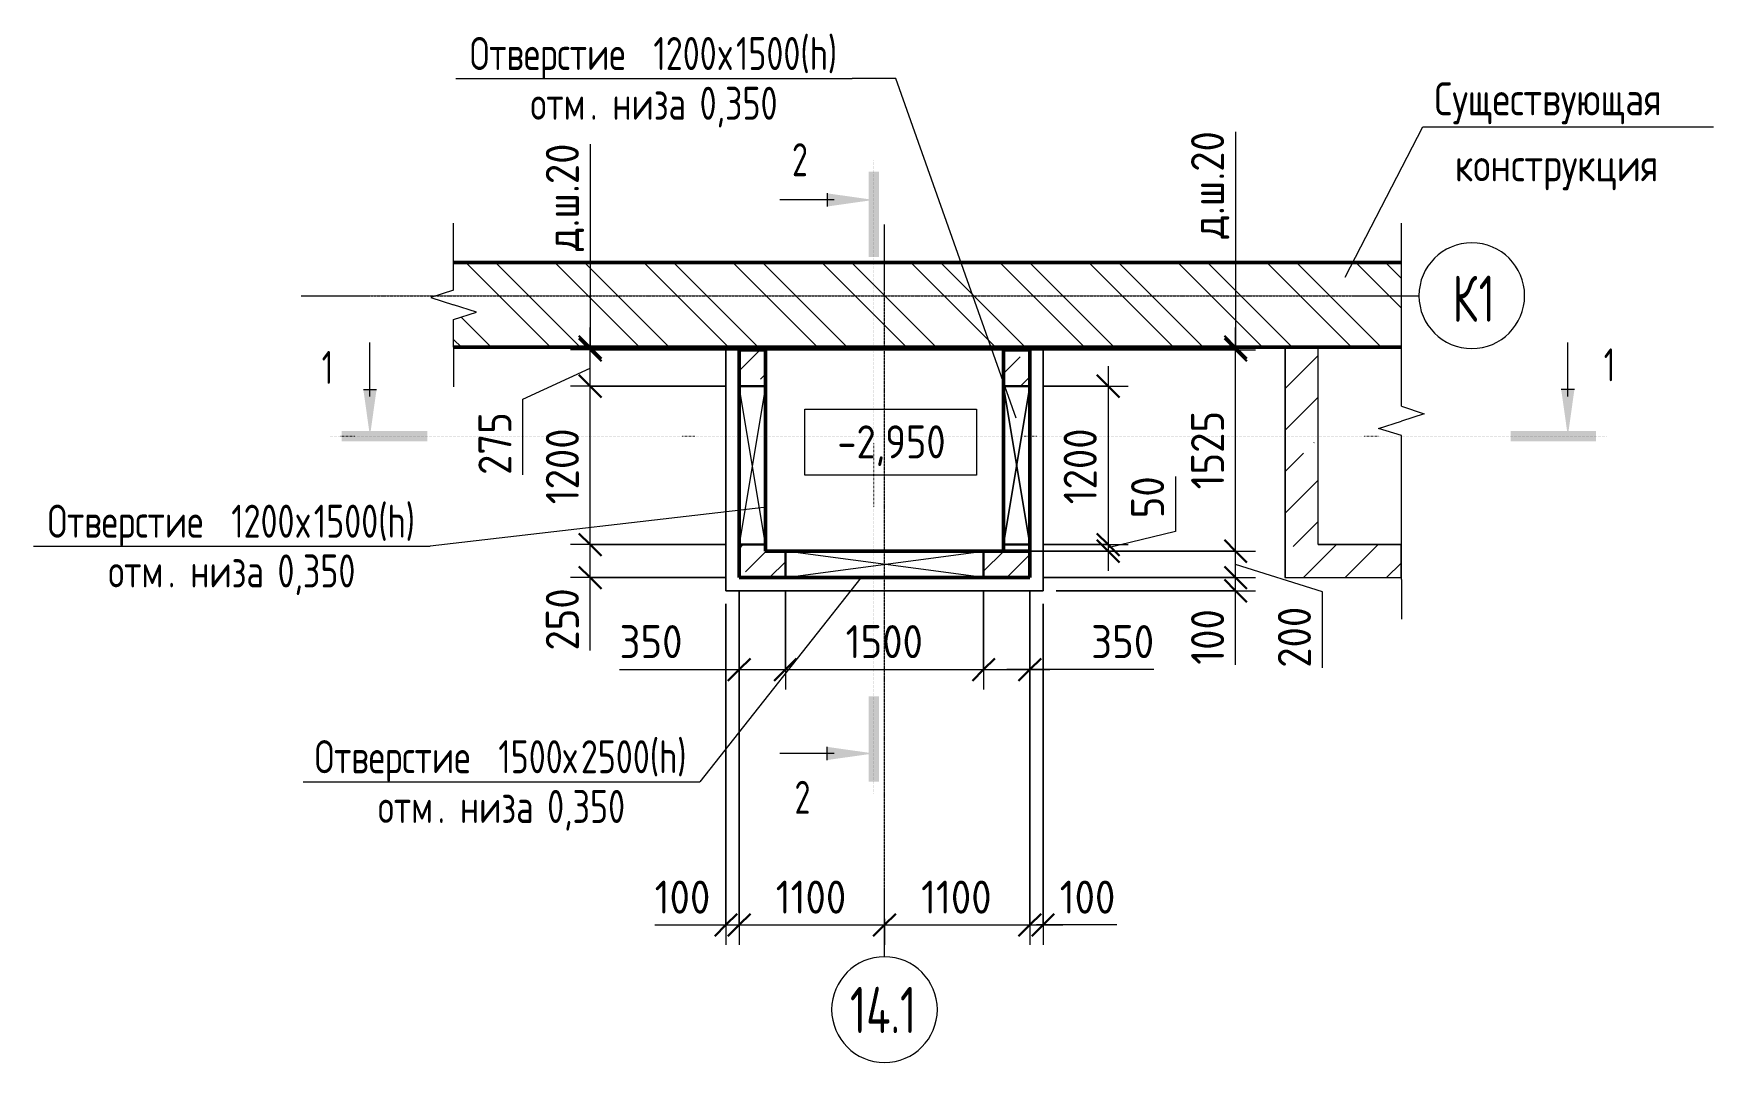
# Model space of a CAD drawing. Header units: millimetres. Extents: x -42469 to 17648, y -5898 to 81170.
# Drawn here: x -42469 to -29757, y 73378 to 81170 of the extents above.
import ezdxf

# ---------------------------------------------------------------- set-up
doc = ezdxf.new("R2010")
doc.units = ezdxf.units.MM
doc.linetypes.add('02 Штрихпунктирная _20 мм_', pattern=[25, 20, -2.5, 0, -2.5])
doc.linetypes.add('04 Пунктир 10мм', pattern=[10, 0, -10])
for name, color, linetype, lineweight in [('AA_Dim', 7, 'Continuous', 9), ('AA_Dim-100', 7, 'Continuous', 9), ('AA_Linii', 7, 'Continuous', 9), ('AA_Oformlenie', 7, 'Continuous', 9), ('AA_Razrez', 7, 'Continuous', 9), ('AA_Vinoska', 7, 'Continuous', 9), ('AA_Visotnaya otmetka', 7, 'Continuous', 9), ('AF_Okno', 7, 'Continuous', 18), ('AF_Pokritie', 7, 'Continuous', 9), ('AF_Stena', 7, 'Continuous', 18), ('AF_Stena_Опалубка', 253, 'Continuous', 18), ('KR_Fundament', 7, 'Continuous', 18), ('Оси', 7, 'Continuous', 9)]:
    doc.layers.add(name, color=color, linetype=linetype, lineweight=lineweight)
doc.styles.add('GOST Common', font='GOST Common.ttf', dxfattribs={"width": 0.85, "height": 250})
doc.styles.add('ISOCPEUR', font='isocpeur.ttf', dxfattribs={"width": 0.7, "height": 350})
doc.styles.add('ISOCPEUR_1', font='isocpeur.ttf', dxfattribs={"width": 0.85, "height": 250})
doc.styles.add('ISOCPEUR_2', font='isocpeur.ttf', dxfattribs={"width": 0.75, "height": 250})
doc.styles.add('ISOCPEUR_3', font='isocpeur.ttf', dxfattribs={"width": 0.7, "height": 250})
doc.styles.add('ISOCPEUR_4', font='isocpeur.ttf', dxfattribs={"width": 0.9, "height": 250})
doc.dimstyles.new('00_Точн_3_знака__прозр_', dxfattribs={"dimscale": 304.8, "dimtxt": 248.995294, "dimasz": 0.557743, "dimexe": 0.492126, "dimexo": 0.328084, "dimgap": 0.032808, "dimtad": 1, "dimdec": 3, "dimrnd": 0.001, "dimdsep": 46, "dimtxsty": 'ISOCPEUR_4', "dimblk1": 'OBLIQUE', "dimblk2": 'OBLIQUE', "dimsah": 1, "dimcen": 0.09, "dimdle": 0.492126, "dimazin": 0, "dimtfac": 1, "dimtdec": 4, "dimtix": 1, "dimtmove": 1, "dimatfit": 3, "dimfxl": 1, "dimtvp": 1, "dimtolj": 1, "dimtzin": 0, "dimlwd": 18, "dimlwe": 18, "dimarcsym": 2})
doc.dimstyles.new('00_Точн_3_знака__прозр__1', dxfattribs={"dimscale": 304.8, "dimtxt": 248.995294, "dimasz": 0.557743, "dimexe": 0.492126, "dimexo": 0.328084, "dimgap": 0.032808, "dimtad": 1, "dimdec": 3, "dimrnd": 0.001, "dimdsep": 46, "dimtxsty": 'ISOCPEUR_4', "dimblk1": 'OBLIQUE', "dimblk2": 'OBLIQUE', "dimsah": 1, "dimcen": 0.09, "dimdle": 0.492126, "dimazin": 0, "dimtfac": 1, "dimtdec": 4, "dimtix": 1, "dimtmove": 0, "dimatfit": 3, "dimfxl": 1, "dimtvp": 1, "dimtolj": 1, "dimtzin": 0, "dimlwd": 18, "dimlwe": 18, "dimarcsym": 2})
pattern_1 = [(45, (-29560.04, 39488.23), (-224.5064, 224.5064), []), (45, (-29335.53, 39488.23), (-224.5064, 224.5064), [396.875, -79.375, 3.353, -76.022])]

msp = doc.modelspace()

# ---------------------------------------------------------------- texts
at = {"layer": 'AA_Razrez', "char_height": 250, "attachment_point": 1, "style": 'ISOCPEUR_3'}
for s, insert, width in [('\\fISOCPEUR|b0|i0|c204|p34|;\\W.7;2', (-36729.7591, 80340.0174), 151.518937), ('\\fISOCPEUR|b0|i0|c204|p34|;\\W.7;1', (-40288.8969, 78766.3778), 106.624437), ('\\fISOCPEUR|b0|i0|c204|p34|;\\W.7;1', (-30586.9296, 78785.552), 106.624437), ('\\fISOCPEUR|b0|i0|c204|p34|;\\W.7;2', (-36710.5849, 75510.793), 151.518937)]:
    msp.add_mtext(s, dxfattribs=dict(at, insert=insert, width=width))
at = {"layer": 'AA_Vinoska', "char_height": 250, "attachment_point": 1}
for s, insert, width, style in [('Отверстие', (-39168.1268, 81143.817), 1539.24, 'ISOCPEUR_2'), (' 1200', (-37898.1268, 81143.817), 739.556719, 'ISOCPEUR_2'), ('1500(h)', (-37153.9862, 81143.817), 943.987031, 'ISOCPEUR_2'), ('\\fISOCPEUR|b0|i0|c204|p34|;\\W.75;х', (-37287.9315, 81143.817), 162.341719, 'ISOCPEUR_2'), ('низа', (-38089.0096, 80767.081), 655.379531, 'ISOCPEUR_2'), (' 0,350', (-37548.2674, 80767.081), 865.8225, 'ISOCPEUR_2'), ('Существующая', (-31868.1983, 80800.7698), 2439.535062, 'GOST Common'), ('отм', (-38709.1268, 80767.081), 547.151719, 'ISOCPEUR_2'), ('. ', (-38257.6815, 80767.081), 204.430312, 'ISOCPEUR_2'), ('конструкция', (-31713.4983, 80300.7698), 2064.746156, 'GOST Common'), ('Отверстие', (-42362.8471, 77601.9567), 1539.24, 'ISOCPEUR_2'), (' 1200', (-41092.8471, 77601.9567), 739.556719, 'ISOCPEUR_2'), ('1500(h)', (-40348.7065, 77601.9567), 943.987031, 'ISOCPEUR_2'), ('\\fISOCPEUR|b0|i0|c204|p34|;\\W.75;х', (-40482.6518, 77601.9567), 162.341719, 'ISOCPEUR_2'), ('низа', (-41283.7299, 77225.2208), 655.379531, 'ISOCPEUR_2'), (' 0,350', (-40742.9877, 77225.2208), 865.8225, 'ISOCPEUR_2'), ('отм', (-41903.8471, 77225.2208), 547.151719, 'ISOCPEUR_2'), ('. ', (-41452.4018, 77225.2208), 204.430312, 'ISOCPEUR_2'), ('Отверстие', (-40341.9249, 75818.1838), 1539.24, 'ISOCPEUR_2'), (' 1500', (-39071.9249, 75818.1838), 739.556719, 'ISOCPEUR_2'), ('2500(h)', (-38327.7843, 75818.1838), 992.088281, 'ISOCPEUR_2'), ('\\fISOCPEUR|b0|i0|c204|p34|;\\W.75;х', (-38461.7296, 75818.1838), 162.341719, 'ISOCPEUR_2'), ('низа', (-39242.9328, 75441.4479), 655.379531, 'ISOCPEUR_2'), (' 0,350', (-38702.1906, 75441.4479), 865.8225, 'ISOCPEUR_2'), ('отм', (-39863.0499, 75441.4479), 547.151719, 'ISOCPEUR_2'), ('. ', (-39411.6046, 75441.4479), 204.430312, 'ISOCPEUR_2')]:
    msp.add_mtext(s, dxfattribs=dict(at, insert=insert, width=width, style=style))
at = {"layer": 'AA_Visotnaya otmetka', "insert": (-36386.7092, 78202.8153), "char_height": 250, "width": 968.03006, "attachment_point": 1, "line_spacing_factor": 1.149209, "style": 'ISOCPEUR_1'}
msp.add_mtext('-2,950', dxfattribs=at)
at = {"layer": 'Оси', "char_height": 350, "attachment_point": 1, "style": 'ISOCPEUR'}
for s, insert, width in [('\\fISOCPEUR|b0|i0|c204|p34|;\\W.7;К', (-31732.3815, 79337.3557), 241.307937), ('\\fISOCPEUR|b0|i0|c204|p34|;\\W.7;1', (-31533.2826, 79337.3557), 151.518937), ('14.1', (-36291.455, 73950.31), 634.134812)]:
    msp.add_mtext(s, dxfattribs=dict(at, insert=insert, width=width))

# ---------------------------------------------------------------- blocks, each defined once
blk = doc.blocks.new('231_Отверстие прямоугольное в стене _Окно_Стена_ - Отверстие прямоугольное с обрамлением-4131200-Схема расположения форшахты в_о 14_1-К1')
at = {"layer": 'AA_Oformlenie', "lineweight": 30}
for p, q in [((-475, -100), (-475, 100)), ((-475, 100), (725, 100)), ((725, 100), (725, -100)), ((725, -100), (-475, -100))]:
    blk.add_line(p, q, dxfattribs=at)
at = {"layer": 'AA_Oformlenie'}
for p, q in [((-475, 100), (-475, -100)), ((725, 100), (-475, 100)), ((725, 100), (-475, -100)), ((-475, 100), (725, -100)), ((725, 100), (725, -100)), ((-475, -100), (725, -100))]:
    blk.add_line(p, q, dxfattribs=at)
at = {"layer": 'AF_Okno', "lineweight": 9}
for p, q in [((485, 100), (-475, 100)), ((725, 100), (485, 100)), ((-475, -100), (-235, -100)), ((-235, -100), (725, -100))]:
    blk.add_line(p, q, dxfattribs=at)
blk = doc.blocks.new('231_Отверстие прямоугольное в стене _Окно_Стена_ - Отверстие прямоугольное с обрамлением-4137425-Схема расположения форшахты в_о 14_1-К1')
at = {"layer": 'AA_Oformlenie', "lineweight": 30}
for p, q in [((-625, -100), (-625, 100)), ((-625, 100), (875, 100)), ((875, 100), (875, -100)), ((875, -100), (-625, -100))]:
    blk.add_line(p, q, dxfattribs=at)
at = {"layer": 'AA_Oformlenie'}
for p, q in [((-625, 100), (-625, -100)), ((875, 100), (-625, 100)), ((875, 100), (-625, -100)), ((-625, 100), (875, -100)), ((875, 100), (875, -100)), ((-625, -100), (875, -100))]:
    blk.add_line(p, q, dxfattribs=at)
at = {"layer": 'AF_Okno', "lineweight": 9}
for p, q in [((575, 100), (-625, 100)), ((875, 100), (711, 100)), ((-625, -100), (-461, -100)), ((-325, -100), (875, -100))]:
    blk.add_line(p, q, dxfattribs=at)
blk = doc.blocks.new('011_ЛинияОбрыва _ЭлУзла_Линия_ - Тип 1-4160036-Схема расположения форшахты в_о 14_1-К1')
at = {"layer": 'AA_Oformlenie'}
for p, q in [((0, 0), (1090, 0)), ((1313, 0), (2400, 0))]:
    blk.add_line(p, q, dxfattribs=at)
blk = doc.blocks.new('011_ЛинияОбрыва _ЭлУзла_Линия_ - Тип 1-4027516-Схема расположения форшахты в_о 14_1-К1')
at = {"layer": 'AA_Oformlenie'}
for p, q in [((0, 0), (210, 0)), ((433, 0), (640, 0))]:
    blk.add_line(p, q, dxfattribs=at)
blk = doc.blocks.new('Ось сетки - d_4мм-2765513-Схема расположения форшахты в_о 14_1-К1')
at = {"layer": 'Оси'}
for start, end in [(360, 180), (360, 180), (180, 360), (180, 360)]:
    blk.add_arc((0, 0), 4, start, end, dxfattribs=at)
blk = doc.blocks.new('Высотные отметки - Рамка вверх-400294-Схема расположения форшахты в_о 14_1-К1')
at = {"layer": 'AA_Vinoska'}
for p, q in [((-13, 0), (-13, 5)), ((-13, 5), (0, 5)), ((0, 5), (0, 0)), ((0, 0), (-13, 0))]:
    blk.add_line(p, q, dxfattribs=at)
blk = doc.blocks.new('010_Текст с выноской - Текст 2 строки-4027658-Схема расположения форшахты в_о 14_1-К1')
at = {"layer": 'AA_Vinoska'}
blk.add_line((-11, 0), (11, 0), dxfattribs=at)
blk = doc.blocks.new('042_М_Отверстия - Позиция и размер-2808408-Схема расположения форшахты в_о 14_1-К1')
at = {"layer": 'AA_Vinoska'}
blk.add_line((-15, 0), (15, 0), dxfattribs=at)
blk = doc.blocks.new('Разрез - Номер узла_ сзади-394133-Схема расположения форшахты в_о 14_1-К1')
at = {"layer": 'AA_Razrez'}
for points in [[(7.33, 0.4), (7.33, -0.39), (0.87, -0.39), (0.87, 0.4)], [(3.5, -3.53), (2.5, -3.53), (3, 0)]]:
    blk.add_hatch(color=256, dxfattribs=at).paths.add_polyline_path(points)
for p, q in [((2.5, -3.53), (3.5, -3.53)), ((3, -3), (3, -7.1))]:
    blk.add_line(p, q, dxfattribs=at)
blk = doc.blocks.new('Разрез - Номер узла_ спереди-394134-Схема расположения форшахты в_о 14_1-К1')
at = {"layer": 'AA_Razrez'}
for points in [[(7.33, 0.4), (7.33, -0.39), (0.87, -0.39), (0.87, 0.4)], [(3.5, -3.53), (2.5, -3.53), (3, 0)]]:
    blk.add_hatch(color=256, dxfattribs=at).paths.add_polyline_path(points)
for p, q in [((2.5, -3.53), (3.5, -3.53)), ((3, -3), (3, -7.1))]:
    blk.add_line(p, q, dxfattribs=at)
blk = doc.blocks.new('DIMBLOCK1-Схема расположения форшахты в_о 14_1-К1')
at = {"layer": 'AA_Dim-100', "lineweight": 18}
for p, q in [((-34830, 77050), (-33223, 77050)), ((-33373, 77050), (-34830, 77050)), ((-33373, 76800), (-33373, 77050)), ((-34730, 76950), (-33223, 76950)), ((-33373, 76950), (-34730, 76950)), ((-33373, 76921), (-33373, 77000)), ((-33373, 76390), (-33373, 76921))]:
    blk.add_line(p, q, dxfattribs=at)
at = {"layer": 'AA_Dim-100', "lineweight": 30}
for p, q in [((-33373, 77050), (-33458, 77135)), ((-33373, 77050), (-33288, 76965)), ((-33373, 76950), (-33458, 77035)), ((-33373, 76950), (-33288, 76865))]:
    blk.add_line(p, q, dxfattribs=at)
at = {"layer": 'AA_Dim-100', "color": 0, "lineweight": 18, "insert": (-33710, 76390), "char_height": 250, "width": 517.14, "attachment_point": 1, "rotation": 90, "line_spacing_factor": 1.149209, "style": 'ISOCPEUR_4'}
blk.add_mtext('100', dxfattribs=at)
blk = doc.blocks.new('_Oblique')
at = {"color": 0, "linetype": 'ByBlock', "lineweight": -2}
blk.add_line((-0.5, -0.5), (0.5, 0.5), dxfattribs=at)
blk = doc.blocks.new('DIMBLOCK2-Схема расположения форшахты в_о 14_1-К1')
at = {"layer": 'AA_Dim-100', "lineweight": 30}
for p, q in [((-33373, 77250), (-33458, 77335)), ((-33373, 77250), (-33288, 77165)), ((-33373, 77050), (-33458, 77135)), ((-33373, 77050), (-33288, 76965))]:
    blk.add_line(p, q, dxfattribs=at)
at = {"layer": 'AA_Dim-100', "lineweight": 18}
for p, q in [((-35030, 77250), (-33223, 77250)), ((-33373, 77250), (-35030, 77250)), ((-33373, 77050), (-33373, 77250)), ((-34830, 77050), (-33223, 77050)), ((-33373, 77050), (-34830, 77050)), ((-32716, 76941), (-33373, 77150)), ((-32716, 76367), (-32716, 76941))]:
    blk.add_line(p, q, dxfattribs=at)
at = {"layer": 'AA_Dim-100', "color": 0, "lineweight": 18, "insert": (-33053, 76367), "char_height": 250, "width": 568.86, "attachment_point": 1, "rotation": 90, "line_spacing_factor": 1.149209, "style": 'ISOCPEUR_4'}
blk.add_mtext('200', dxfattribs=at)
blk = doc.blocks.new('DIMBLOCK3-Схема расположения форшахты в_о 14_1-К1')
at = {"layer": 'AA_Dim-100', "lineweight": 30}
for p, q in [((-33373, 78775), (-33458, 78860)), ((-33373, 78775), (-33288, 78690)), ((-33373, 77250), (-33458, 77335)), ((-33373, 77250), (-33288, 77165))]:
    blk.add_line(p, q, dxfattribs=at)
at = {"layer": 'AA_Dim-100', "lineweight": 18}
for p, q in [((-34830, 78775), (-33223, 78775)), ((-33373, 78775), (-34830, 78775)), ((-33373, 77250), (-33373, 78775)), ((-35030, 77250), (-33223, 77250)), ((-33373, 77250), (-35030, 77250))]:
    blk.add_line(p, q, dxfattribs=at)
at = {"layer": 'AA_Dim-100', "color": 0, "lineweight": 18, "insert": (-33710, 77718), "char_height": 250, "width": 706.76, "attachment_point": 1, "rotation": 90, "line_spacing_factor": 1.149209, "style": 'ISOCPEUR_4'}
blk.add_mtext('1525', dxfattribs=at)
blk = doc.blocks.new('DIMBLOCK4-Схема расположения форшахты в_о 14_1-К1')
at = {"layer": 'AA_Dim-100', "lineweight": 18}
for p, q in [((-33373, 80426), (-33373, 79517)), ((-33373, 79517), (-33373, 78785)), ((-33373, 78775), (-33373, 78945)), ((-34830, 78775), (-33223, 78775)), ((-33373, 78775), (-34830, 78775)), ((-33393, 78795), (-33223, 78795)), ((-33373, 78795), (-33393, 78795))]:
    blk.add_line(p, q, dxfattribs=at)
at = {"layer": 'AA_Dim-100', "lineweight": 30}
for p, q in [((-33373, 78795), (-33458, 78880)), ((-33373, 78775), (-33458, 78860)), ((-33373, 78795), (-33288, 78710)), ((-33373, 78775), (-33288, 78690))]:
    blk.add_line(p, q, dxfattribs=at)
at = {"layer": 'AA_Dim-100', "color": 0, "lineweight": 18, "insert": (-33710, 79617), "char_height": 250, "width": 971.08, "attachment_point": 1, "rotation": 90, "line_spacing_factor": 1.149209, "style": 'ISOCPEUR_4'}
blk.add_mtext('д.ш.20', dxfattribs=at)
blk = doc.blocks.new('DIMBLOCK5-Схема расположения форшахты в_о 14_1-К1')
at = {"layer": 'AA_Dim-100', "lineweight": 18}
for p, q in [((-37130, 76950), (-37130, 76203)), ((-37130, 76353), (-37130, 76950)), ((-36780, 76950), (-36780, 76203)), ((-36780, 76353), (-36780, 76950)), ((-38035, 76353), (-37460, 76353)), ((-37460, 76353), (-36955, 76353)), ((-37280, 76353), (-36780, 76353))]:
    blk.add_line(p, q, dxfattribs=at)
at = {"layer": 'AA_Dim-100', "lineweight": 30}
for p, q in [((-37130, 76353), (-37045, 76438)), ((-36780, 76353), (-36695, 76438)), ((-37130, 76353), (-37215, 76268)), ((-36780, 76353), (-36865, 76268))]:
    blk.add_line(p, q, dxfattribs=at)
at = {"layer": 'AA_Dim-100', "color": 0, "lineweight": 18, "insert": (-38035, 76690), "char_height": 250, "width": 568.86, "attachment_point": 1, "line_spacing_factor": 1.149209, "style": 'ISOCPEUR_4'}
blk.add_mtext('350', dxfattribs=at)
blk = doc.blocks.new('DIMBLOCK6-Схема расположения форшахты в_о 14_1-К1')
at = {"layer": 'AA_Dim-100', "lineweight": 18}
for p, q in [((-36780, 76950), (-36780, 76203)), ((-36780, 76353), (-36780, 76950)), ((-35280, 76950), (-35280, 76203)), ((-35280, 76353), (-35280, 76950)), ((-36780, 76353), (-35280, 76353))]:
    blk.add_line(p, q, dxfattribs=at)
at = {"layer": 'AA_Dim-100', "lineweight": 30}
for p, q in [((-36780, 76353), (-36695, 76438)), ((-35280, 76353), (-35195, 76438)), ((-36780, 76353), (-36865, 76268)), ((-35280, 76353), (-35365, 76268))]:
    blk.add_line(p, q, dxfattribs=at)
at = {"layer": 'AA_Dim-100', "color": 0, "lineweight": 18, "insert": (-36324, 76690), "char_height": 250, "width": 706.76, "attachment_point": 1, "line_spacing_factor": 1.149209, "style": 'ISOCPEUR_4'}
blk.add_mtext('1500', dxfattribs=at)
blk = doc.blocks.new('DIMBLOCK7-Схема расположения форшахты в_о 14_1-К1')
at = {"layer": 'AA_Dim-100', "lineweight": 18}
for p, q in [((-35280, 76950), (-35280, 76203)), ((-35280, 76353), (-35280, 76950)), ((-34930, 76950), (-34930, 76203)), ((-34930, 76353), (-34930, 76950)), ((-35280, 76353), (-34780, 76353)), ((-34566, 76353), (-35105, 76353)), ((-33992, 76353), (-34566, 76353))]:
    blk.add_line(p, q, dxfattribs=at)
at = {"layer": 'AA_Dim-100', "lineweight": 30}
for p, q in [((-35280, 76353), (-35195, 76438)), ((-34930, 76353), (-34845, 76438)), ((-35280, 76353), (-35365, 76268)), ((-34930, 76353), (-35015, 76268))]:
    blk.add_line(p, q, dxfattribs=at)
at = {"layer": 'AA_Dim-100', "color": 0, "lineweight": 18, "insert": (-34466, 76690), "char_height": 250, "width": 568.86, "attachment_point": 1, "line_spacing_factor": 1.149209, "style": 'ISOCPEUR_4'}
blk.add_mtext('350', dxfattribs=at)
blk = doc.blocks.new('DIMBLOCK8-Схема расположения форшахты в_о 14_1-К1')
at = {"layer": 'AA_Dim-100', "lineweight": 18}
for p, q in [((-37230, 77300), (-38407, 77300)), ((-38257, 76900), (-38257, 77300)), ((-38257, 77300), (-37230, 77300)), ((-38257, 77071), (-38257, 77175)), ((-37230, 77050), (-38407, 77050)), ((-38257, 76497), (-38257, 77071)), ((-38257, 77050), (-37230, 77050))]:
    blk.add_line(p, q, dxfattribs=at)
at = {"layer": 'AA_Dim-100', "lineweight": 30}
for p, q in [((-38257, 77300), (-38342, 77385)), ((-38257, 77300), (-38172, 77215)), ((-38257, 77050), (-38342, 77135)), ((-38257, 77050), (-38172, 76965))]:
    blk.add_line(p, q, dxfattribs=at)
at = {"layer": 'AA_Dim-100', "color": 0, "lineweight": 18, "insert": (-38593, 76497), "char_height": 250, "width": 568.86, "attachment_point": 1, "rotation": 90, "line_spacing_factor": 1.149209, "style": 'ISOCPEUR_4'}
blk.add_mtext('250', dxfattribs=at)
blk = doc.blocks.new('DIMBLOCK9-Схема расположения форшахты в_о 14_1-К1')
at = {"layer": 'AA_Dim-100', "lineweight": 30}
for p, q in [((-38257, 78500), (-38342, 78585)), ((-38257, 78500), (-38172, 78415)), ((-38257, 77300), (-38342, 77385)), ((-38257, 77300), (-38172, 77215))]:
    blk.add_line(p, q, dxfattribs=at)
at = {"layer": 'AA_Dim-100', "lineweight": 18}
for p, q in [((-37230, 78500), (-38407, 78500)), ((-38257, 77300), (-38257, 78500)), ((-38257, 78500), (-37230, 78500)), ((-37230, 77300), (-38407, 77300)), ((-38257, 77300), (-37230, 77300))]:
    blk.add_line(p, q, dxfattribs=at)
at = {"layer": 'AA_Dim-100', "color": 0, "lineweight": 18, "insert": (-38593, 77605), "char_height": 250, "width": 706.76, "attachment_point": 1, "rotation": 90, "line_spacing_factor": 1.149209, "style": 'ISOCPEUR_4'}
blk.add_mtext('1200', dxfattribs=at)
blk = doc.blocks.new('DIMBLOCK10-Схема расположения форшахты в_о 14_1-К1')
at = {"layer": 'AA_Dim-100', "lineweight": 30}
for p, q in [((-38257, 78775), (-38342, 78860)), ((-38257, 78775), (-38172, 78690)), ((-38257, 78500), (-38342, 78585)), ((-38257, 78500), (-38172, 78415))]:
    blk.add_line(p, q, dxfattribs=at)
at = {"layer": 'AA_Dim-100', "lineweight": 18}
for p, q in [((-37230, 78775), (-38407, 78775)), ((-38257, 78500), (-38257, 78775)), ((-38257, 78775), (-37230, 78775)), ((-38767, 78401), (-38257, 78637)), ((-37230, 78500), (-38407, 78500)), ((-38257, 78500), (-37230, 78500)), ((-38767, 77827), (-38767, 78401))]:
    blk.add_line(p, q, dxfattribs=at)
at = {"layer": 'AA_Dim-100', "color": 0, "lineweight": 18, "insert": (-39103, 77827), "char_height": 250, "width": 568.86, "attachment_point": 1, "rotation": 90, "line_spacing_factor": 1.149209, "style": 'ISOCPEUR_4'}
blk.add_mtext('275', dxfattribs=at)
blk = doc.blocks.new('DIMBLOCK11-Схема расположения форшахты в_о 14_1-К1')
at = {"layer": 'AA_Dim-100', "lineweight": 18}
for p, q in [((-38257, 80332), (-38257, 79423)), ((-38257, 79423), (-38257, 78785)), ((-38257, 78775), (-38257, 78945)), ((-37230, 78775), (-38407, 78775)), ((-38277, 78795), (-38107, 78795)), ((-38257, 78795), (-38277, 78795)), ((-38257, 78775), (-37230, 78775))]:
    blk.add_line(p, q, dxfattribs=at)
at = {"layer": 'AA_Dim-100', "lineweight": 30}
for p, q in [((-38257, 78795), (-38342, 78880)), ((-38257, 78775), (-38342, 78860)), ((-38257, 78795), (-38172, 78710)), ((-38257, 78775), (-38172, 78690))]:
    blk.add_line(p, q, dxfattribs=at)
at = {"layer": 'AA_Dim-100', "color": 0, "lineweight": 18, "insert": (-38593, 79523), "char_height": 250, "width": 971.08, "attachment_point": 1, "rotation": 90, "line_spacing_factor": 1.149209, "style": 'ISOCPEUR_4'}
blk.add_mtext('д.ш.20', dxfattribs=at)
blk = doc.blocks.new('DIMBLOCK12-Схема расположения форшахты в_о 14_1-К1')
at = {"layer": 'AA_Dim-100', "lineweight": 18}
for p, q in [((-37130, 76950), (-37130, 74269)), ((-37130, 74419), (-37130, 76950)), ((-37230, 76850), (-37230, 74269)), ((-37230, 74419), (-37230, 76850)), ((-37769, 74419), (-37238, 74419)), ((-37380, 74419), (-37130, 74419)), ((-37238, 74419), (-37180, 74419))]:
    blk.add_line(p, q, dxfattribs=at)
at = {"layer": 'AA_Dim-100', "lineweight": 30}
for p, q in [((-37230, 74419), (-37145, 74504)), ((-37130, 74419), (-37045, 74504)), ((-37230, 74419), (-37315, 74334)), ((-37130, 74419), (-37215, 74334))]:
    blk.add_line(p, q, dxfattribs=at)
at = {"layer": 'AA_Dim-100', "color": 0, "lineweight": 18, "insert": (-37769, 74755), "char_height": 250, "width": 517.14, "attachment_point": 1, "line_spacing_factor": 1.149209, "style": 'ISOCPEUR_4'}
blk.add_mtext('100', dxfattribs=at)
blk = doc.blocks.new('DIMBLOCK13-Схема расположения форшахты в_о 14_1-К1')
at = {"layer": 'AA_Dim-100', "lineweight": 18}
for p, q in [((-37130, 76950), (-37130, 74269)), ((-37130, 74419), (-37130, 76950)), ((-37130, 74419), (-36030, 74419)), ((-36030, 74465), (-36030, 74269)), ((-36030, 74419), (-36030, 74465))]:
    blk.add_line(p, q, dxfattribs=at)
at = {"layer": 'AA_Dim-100', "lineweight": 30}
for p, q in [((-37130, 74419), (-37045, 74504)), ((-36030, 74419), (-35945, 74504)), ((-37130, 74419), (-37215, 74334)), ((-36030, 74419), (-36115, 74334))]:
    blk.add_line(p, q, dxfattribs=at)
at = {"layer": 'AA_Dim-100', "color": 0, "lineweight": 18, "insert": (-36853, 74755), "char_height": 250, "width": 655.05, "attachment_point": 1, "line_spacing_factor": 1.149209, "style": 'ISOCPEUR_4'}
blk.add_mtext('1100', dxfattribs=at)
blk = doc.blocks.new('DIMBLOCK14-Схема расположения форшахты в_о 14_1-К1')
at = {"layer": 'AA_Dim-100', "lineweight": 18}
for p, q in [((-34930, 76950), (-34930, 74269)), ((-34930, 74419), (-34930, 76950)), ((-36030, 74465), (-36030, 74269)), ((-36030, 74419), (-36030, 74465)), ((-36030, 74419), (-34930, 74419))]:
    blk.add_line(p, q, dxfattribs=at)
at = {"layer": 'AA_Dim-100', "lineweight": 30}
for p, q in [((-36030, 74419), (-35945, 74504)), ((-34930, 74419), (-34845, 74504)), ((-36030, 74419), (-36115, 74334)), ((-34930, 74419), (-35015, 74334))]:
    blk.add_line(p, q, dxfattribs=at)
at = {"layer": 'AA_Dim-100', "color": 0, "lineweight": 18, "insert": (-35753, 74755), "char_height": 250, "width": 655.05, "attachment_point": 1, "line_spacing_factor": 1.149209, "style": 'ISOCPEUR_4'}
blk.add_mtext('1100', dxfattribs=at)
blk = doc.blocks.new('DIMBLOCK15-Схема расположения форшахты в_о 14_1-К1')
at = {"layer": 'AA_Dim-100', "lineweight": 18}
for p, q in [((-34930, 76950), (-34930, 74269)), ((-34930, 74419), (-34930, 76950)), ((-34830, 76850), (-34830, 74269)), ((-34830, 74419), (-34830, 76850)), ((-34930, 74419), (-34680, 74419)), ((-34804, 74419), (-34880, 74419)), ((-34273, 74419), (-34804, 74419))]:
    blk.add_line(p, q, dxfattribs=at)
at = {"layer": 'AA_Dim-100', "lineweight": 30}
for p, q in [((-34930, 74419), (-34845, 74504)), ((-34830, 74419), (-34745, 74504)), ((-34930, 74419), (-35015, 74334)), ((-34830, 74419), (-34915, 74334))]:
    blk.add_line(p, q, dxfattribs=at)
at = {"layer": 'AA_Dim-100', "color": 0, "lineweight": 18, "insert": (-34704, 74755), "char_height": 250, "width": 517.14, "attachment_point": 1, "line_spacing_factor": 1.149209, "style": 'ISOCPEUR_4'}
blk.add_mtext('100', dxfattribs=at)
blk = doc.blocks.new('DIMBLOCK16-Схема расположения форшахты в_о 14_1-К1')
at = {"layer": 'AA_Dim-100', "lineweight": 18}
for p, q in [((-33827, 77815), (-33827, 77399)), ((-34337, 77450), (-34337, 77100)), ((-34830, 77300), (-34187, 77300)), ((-34337, 77300), (-34830, 77300)), ((-33827, 77399), (-34337, 77275)), ((-35030, 77250), (-34187, 77250)), ((-34337, 77250), (-35030, 77250))]:
    blk.add_line(p, q, dxfattribs=at)
at = {"layer": 'AA_Dim-100', "lineweight": 30}
for p, q in [((-34337, 77300), (-34422, 77385)), ((-34337, 77250), (-34422, 77335)), ((-34337, 77300), (-34252, 77215)), ((-34337, 77250), (-34252, 77165))]:
    blk.add_line(p, q, dxfattribs=at)
at = {"layer": 'AA_Dim-100', "color": 0, "lineweight": 18, "insert": (-34164, 77499), "char_height": 250, "width": 379.24, "attachment_point": 1, "rotation": 90, "line_spacing_factor": 1.149209, "style": 'ISOCPEUR_4'}
blk.add_mtext('50', dxfattribs=at)
blk = doc.blocks.new('DIMBLOCK17-Схема расположения форшахты в_о 14_1-К1')
at = {"layer": 'AA_Dim-100', "lineweight": 30}
for p, q in [((-34337, 78500), (-34422, 78585)), ((-34337, 78500), (-34252, 78415)), ((-34337, 77300), (-34422, 77385)), ((-34337, 77300), (-34252, 77215))]:
    blk.add_line(p, q, dxfattribs=at)
at = {"layer": 'AA_Dim-100', "lineweight": 18}
for p, q in [((-34337, 78650), (-34337, 77150)), ((-34830, 78500), (-34187, 78500)), ((-34337, 78500), (-34830, 78500)), ((-34830, 77300), (-34187, 77300)), ((-34337, 77300), (-34830, 77300))]:
    blk.add_line(p, q, dxfattribs=at)
at = {"layer": 'AA_Dim-100', "color": 0, "lineweight": 18, "insert": (-34674, 77605), "char_height": 250, "width": 706.76, "attachment_point": 1, "rotation": 90, "line_spacing_factor": 1.149209, "style": 'ISOCPEUR_4'}
blk.add_mtext('1200', dxfattribs=at)

# ---------------------------------------------------------------- dimensions: what is measured, and where the dimension line sits
at = {"layer": 'AA_Dim', "lineweight": 18}
for base, p1, p2, override, picture, middle in [((-38256.7088, 78794.9563), (-37129.8743, 78774.9563), (-38376.9169, 78794.9563), {"dimpost": 'д.ш.<>', "dimfxl": 1247.202997}, 'DIMBLOCK11-Схема расположения форшахты в_о 14_1-К1', (-38426.6561, 80008.3096)), ((-33373.2273, 78794.9563), (-34929.8743, 78774.9563), (-33493.4355, 78794.9563), {"dimpost": 'д.ш.<>', "dimfxl": 1436.578088}, 'DIMBLOCK4-Схема расположения форшахты в_о 14_1-К1', (-33543.1746, 80102.0779)), ((-38256.7088, 78774.9563), (-37129.8743, 78499.9563), (-37129.8743, 78774.9563), {"dimpost": '<>', "dimfxl": 275}, 'DIMBLOCK10-Схема расположения форшахты в_о 14_1-К1', (-38936.6561, 78111.1112)), ((-34337.4636, 77249.9563), (-34929.8743, 77299.9563), (-35129.8743, 77249.9563), {"dimpost": '<>', "dimfxl": 206.155281}, 'DIMBLOCK16-Схема расположения форшахты в_о 14_1-К1', (-33997.4109, 77689.0595)), ((-38256.7088, 77299.9563), (-37129.8743, 77049.9563), (-37129.8743, 77299.9563), {"dimpost": '<>', "dimfxl": 250}, 'DIMBLOCK8-Схема расположения форшахты в_о 14_1-К1', (-38426.6561, 76781.7987)), ((-33373.2273, 77249.9563), (-34929.8743, 77049.9563), (-35129.8743, 77249.9563), {"dimpost": '<>', "dimfxl": 282.842712}, 'DIMBLOCK2-Схема расположения форшахты в_о 14_1-К1', (-32886.2499, 76651.636)), ((-33373.2273, 77049.9563), (-34829.8743, 76949.9563), (-34929.8743, 77049.9563), {"dimpost": '<>', "dimfxl": 141.421356}, 'DIMBLOCK1-Схема расположения форшахты в_о 14_1-К1', (-33543.1746, 76648.833))]:
    dim = msp.add_linear_dim(base=base, p1=p1, p2=p2, angle=90, dimstyle='00_Точн_3_знака__прозр_', override=override, dxfattribs=at)
    dim.commit()
    dim.dimension.update_dxf_attribs({"geometry": picture, "text_midpoint": middle, "dimtype": 160, "text_rotation": 90})
for base, p1, p2, override, picture, middle in [((-33373.2273, 78774.9563), (-35129.8743, 77249.9563), (-34929.8743, 78774.9563), {"dimpost": '<>', "dimfxl": 1538.058842}, 'DIMBLOCK3-Схема расположения форшахты в_о 14_1-К1', (-33508.2273, 78012.4563)), ((-38256.7088, 78499.9563), (-37129.8743, 77299.9563), (-37129.8743, 78499.9563), {"dimpost": '<>', "dimfxl": 1200}, 'DIMBLOCK9-Схема расположения форшахты в_о 14_1-К1', (-38391.7088, 77899.9563)), ((-34337.4636, 77299.9563), (-34929.8743, 78499.9563), (-34929.8743, 77299.9563), {"dimpost": '<>', "dimfxl": 1200}, 'DIMBLOCK17-Схема расположения форшахты в_о 14_1-К1', (-34472.4636, 77899.9563))]:
    dim = msp.add_linear_dim(base=base, p1=p1, p2=p2, angle=90, dimstyle='00_Точн_3_знака__прозр__1', override=override, dxfattribs=at)
    dim.commit()
    dim.dimension.update_dxf_attribs({"geometry": picture, "text_midpoint": middle})
for base, p1, p2, override, picture, middle in [((-36779.8743, 76353.4319), (-37129.8743, 77049.9563), (-36779.8743, 77049.9563), {"dimpost": '<>', "dimfxl": 350}, 'DIMBLOCK5-Схема расположения форшахты в_о 14_1-К1', (-37750.1025, 76523.3792)), ((-37129.8743, 74418.8558), (-37229.8743, 76949.9563), (-37129.8743, 77049.9563), {"dimpost": '<>', "dimfxl": 141.421356}, 'DIMBLOCK12-Схема расположения форшахты в_о 14_1-К1', (-37510.4268, 74588.8031)), ((-34929.8743, 76353.4319), (-35279.8743, 77049.9563), (-34929.8743, 77049.9563), {"dimpost": '<>', "dimfxl": 350}, 'DIMBLOCK7-Схема расположения форшахты в_о 14_1-К1', (-34181.6091, 76523.3792)), ((-34829.8743, 74418.8558), (-34929.8743, 77049.9563), (-34829.8743, 76949.9563), {"dimpost": '<>', "dimfxl": 141.421356}, 'DIMBLOCK15-Схема расположения форшахты в_о 14_1-К1', (-34444.9472, 74588.8031))]:
    dim = msp.add_linear_dim(base=base, p1=p1, p2=p2, dimstyle='00_Точн_3_знака__прозр_', override=override, dxfattribs=at)
    dim.commit()
    dim.dimension.update_dxf_attribs({"geometry": picture, "text_midpoint": middle, "dimtype": 160})
for base, p1, p2, override, picture, middle in [((-36029.8743, 74418.8558), (-37129.8743, 77049.9563), (-36029.8743, 74564.9765), {"dimpost": '<>', "dimfxl": 2717.558582}, 'DIMBLOCK13-Схема расположения форшахты в_о 14_1-К1', (-36579.8743, 74553.8558)), ((-35279.8743, 76353.4319), (-36779.8743, 77049.9563), (-35279.8743, 77049.9563), {"dimpost": '<>', "dimfxl": 1500}, 'DIMBLOCK6-Схема расположения форшахты в_о 14_1-К1', (-36029.8743, 76488.4319)), ((-34929.8743, 74418.8558), (-36029.8743, 74564.9765), (-34929.8743, 77049.9563), {"dimpost": '<>', "dimfxl": 2717.558582}, 'DIMBLOCK14-Схема расположения форшахты в_о 14_1-К1', (-35479.8743, 74553.8558))]:
    dim = msp.add_linear_dim(base=base, p1=p1, p2=p2, dimstyle='00_Точн_3_знака__прозр__1', override=override, dxfattribs=at)
    dim.commit()
    dim.dimension.update_dxf_attribs({"geometry": picture, "text_midpoint": middle})

# ---------------------------------------------------------------- hatches: boundary and pattern name
at = {"layer": 'AA_Oformlenie'}
h = msp.add_hatch(dxfattribs=at)
h.set_pattern_fill('FP_3', color=250, style=0, pattern_type=2)
h.set_pattern_definition([(45, (-29560.04, 39488.23), (-314.309, 314.309), []), (45, (-29245.73, 39488.23), (-314.309, 314.309), [555.625, -111.125, 3.353, -107.772])])
h.paths.add_polyline_path([(-32120.2627, 77049.9563), (-32120.2627, 77299.9563), (-32748.2903, 77299.9563), (-32748.2903, 78794.9563), (-32998.2903, 78794.9563), (-32998.2903, 77049.9563)])
at = {"layer": 'AF_Stena', "lineweight": 9}
h = msp.add_hatch(dxfattribs=at)
h.set_pattern_fill('FP_2', color=256, style=0, pattern_type=2)
h.set_pattern_definition([(135, (-29560.04, 39488.23), (-336.7596, -336.7596), []), (135, (-29335.53, 39488.23), (-336.7596, -336.7596), [])])
h.paths.add_polyline_path([(-32118.2903, 78794.9563), (-32118.2903, 79434.9563), (-39290.4199, 79434.9563), (-39290.4199, 79227.5736), (-39211.9145, 79227.5736), (-39211.9145, 79114.9563), (-39290.4199, 79114.9563), (-39117.2148, 79059.9563), (-39290.4199, 79004.9563), (-39290.4199, 78794.9563), (-32748.2903, 78794.9563)])
h = msp.add_hatch(dxfattribs=at)
h.set_pattern_fill('FP_1', color=256, style=0, pattern_type=2)
h.set_pattern_definition(pattern_1)
h.paths.add_polyline_path([(-36929.8743, 77049.9563), (-36929.8743, 77299.9563), (-37129.8743, 77299.9563), (-37129.8743, 77049.9563)])
h.paths.add_polyline_path([(-37129.8743, 78499.9563), (-36929.8743, 78499.9563), (-36929.8743, 78774.9563), (-37129.8743, 78774.9563)])
h = msp.add_hatch(dxfattribs=at)
h.set_pattern_fill('FP_1', color=256, style=0, pattern_type=2)
h.set_pattern_definition(pattern_1)
h.paths.add_polyline_path([(-34929.8743, 77049.9563), (-34929.8743, 77299.9563), (-35129.8743, 77299.9563), (-35129.8743, 77049.9563)])
h.paths.add_polyline_path([(-34929.8743, 78499.9563), (-34929.8743, 78774.9563), (-35129.8743, 78774.9563), (-35129.8743, 78499.9563), (-34965.9399, 78499.9563)])
h = msp.add_hatch(dxfattribs=at)
h.set_pattern_fill('FP_1', color=256, style=0, pattern_type=2)
h.set_pattern_definition(pattern_1)
h.paths.add_polyline_path([(-35129.8743, 77249.9563), (-34929.8743, 77249.9563), (-34929.8743, 77299.9563), (-35129.8743, 77299.9563)])
h.paths.add_polyline_path([(-35129.8743, 78499.9563), (-34929.8743, 78499.9563), (-34929.8743, 78774.9563), (-35129.8743, 78774.9563)])
h = msp.add_hatch(dxfattribs=at)
h.set_pattern_fill('FP_1', color=256, style=0, pattern_type=2)
h.set_pattern_definition(pattern_1)
h.paths.add_polyline_path([(-36779.8743, 77049.9563), (-36779.8743, 77249.9563), (-36929.8743, 77249.9563), (-36929.8743, 77049.9563)])
h.paths.add_polyline_path([(-35129.8743, 77049.9563), (-35129.8743, 77249.9563), (-35279.8743, 77249.9563), (-35279.8743, 77049.9563)])

# ---------------------------------------------------------------- linework, layer by layer
at = {"layer": 'AA_Linii'}
for p, q in [((-32998.2903, 78794.9563), (-32998.2903, 77049.9563)), ((-32748.2903, 78794.9563), (-32998.2903, 78794.9563)), ((-32998.2903, 77049.9563), (-32998.2903, 78794.9563)), ((-32748.2903, 77299.9563), (-32748.2903, 78794.9563)), ((-32748.2903, 77299.9563), (-32748.2903, 78794.9563)), ((-32120.2627, 77299.9563), (-32748.2903, 77299.9563)), ((-32748.2903, 77299.9563), (-32120.2627, 77299.9563)), ((-32120.2627, 77049.9563), (-32120.2627, 77299.9563)), ((-33000.2627, 77049.9563), (-32120.2627, 77049.9563)), ((-32998.2903, 77049.9563), (-32120.2627, 77049.9563))]:
    msp.add_line(p, q, dxfattribs=at)
at = {"layer": 'AA_Razrez', "linetype": '04 Пунктир 10мм'}
for p, q in [((-36111.672, 75417.9314), (-36111.672, 80210.1707)), ((-40223.8544, 78120.8608), (-30558.8721, 78120.8608))]:
    msp.add_line(p, q, dxfattribs=at)
at = {"layer": 'AA_Vinoska'}
for p, q in [((-35944.6854, 80829.4535), (-36274.5434, 80829.4535)), ((-35034.2772, 78256.561), (-35944.6854, 80829.4535)), ((-32543.6418, 79326.0452), (-31957.1516, 80462.5394)), ((-39290.4199, 79434.9563), (-39290.4199, 79734.9563)), ((-32118.2903, 79434.9563), (-32118.2903, 79734.9563)), ((-39290.4199, 79227.5736), (-39463.7202, 79171.265)), ((-39463.7202, 79171.265), (-39290.4199, 79114.9563)), ((-39117.2148, 79059.9563), (-39290.4199, 79114.9563)), ((-39290.4199, 79004.9563), (-39117.2148, 79059.9563)), ((-39290.4199, 78794.9563), (-39290.4199, 78494.9563)), ((-32118.2903, 78347.5736), (-31944.99, 78291.265)), ((-32291.4954, 78179.9563), (-32118.2903, 78234.9563)), ((-32118.2903, 78124.9563), (-32291.4954, 78179.9563)), ((-31944.99, 78291.265), (-32118.2903, 78234.9563)), ((-36944.0161, 77581.0544), (-39469.2637, 77287.5933)), ((-36208.4218, 77048.2439), (-37428.4665, 75503.8204)), ((-32118.2903, 77034.9563), (-32118.2903, 76734.9563))]:
    msp.add_line(p, q, dxfattribs=at)
at = {"layer": 'AA_Visotnaya otmetka'}
msp.add_line((-35333.3633, 77826.2013), (-35333.3633, 77826.2013), dxfattribs=at)
msp.add_line((-35333.3633, 77826.2013), (-35333.3633, 77826.2013), dxfattribs=at)
at = {"layer": 'AF_Pokritie'}
for p, q in [((-37229.8743, 78774.9563), (-34829.8743, 78774.9563)), ((-37229.8743, 76949.9563), (-37229.8743, 78774.9563)), ((-34829.8743, 78774.9563), (-37229.8743, 78774.9563)), ((-37229.8743, 78774.9563), (-37229.8743, 76949.9563)), ((-34829.8743, 78774.9563), (-34829.8743, 76949.9563)), ((-34829.8743, 76949.9563), (-34829.8743, 78774.9563)), ((-34829.8743, 76949.9563), (-37229.8743, 76949.9563)), ((-37229.8743, 76949.9563), (-34829.8743, 76949.9563))]:
    msp.add_line(p, q, dxfattribs=at)
at = {"layer": 'AF_Stena_Опалубка', "lineweight": 50}
for p, q in [((-32118.2903, 79434.9563), (-39290.4199, 79434.9563)), ((-39290.4199, 78794.9563), (-32118.2903, 78794.9563)), ((-37129.8743, 78774.9563), (-37129.8743, 77049.9563)), ((-36929.8743, 78774.9563), (-37129.8743, 78774.9563)), ((-36929.8743, 77249.9563), (-36929.8743, 78774.9563)), ((-35129.8743, 78774.9563), (-35129.8743, 77249.9563)), ((-34929.8743, 78774.9563), (-35129.8743, 78774.9563)), ((-35129.8743, 78774.9563), (-35129.8743, 77249.9563)), ((-34929.8743, 78774.9563), (-35129.8743, 78774.9563)), ((-34929.8743, 77049.9563), (-34929.8743, 78774.9563)), ((-34929.8743, 77249.9563), (-34929.8743, 78774.9563)), ((-35129.8743, 77249.9563), (-36929.8743, 77249.9563)), ((-35129.8743, 77249.9563), (-34929.8743, 77249.9563)), ((-37129.8743, 77049.9563), (-36929.8743, 77049.9563)), ((-36929.8743, 77049.9563), (-35129.8743, 77049.9563)), ((-35129.8743, 77049.9563), (-34929.8743, 77049.9563))]:
    msp.add_line(p, q, dxfattribs=at)
at = {"layer": 'KR_Fundament'}
for p, q in [((-37129.8743, 77049.9563), (-37129.8743, 78774.9563)), ((-37129.8743, 78774.9563), (-34929.8743, 78774.9563)), ((-34929.8743, 78774.9563), (-37129.8743, 78774.9563)), ((-37129.8743, 78774.9563), (-37129.8743, 77049.9563)), ((-34929.8743, 78774.9563), (-34929.8743, 77049.9563)), ((-34929.8743, 77049.9563), (-34929.8743, 78774.9563)), ((-34929.8743, 77049.9563), (-37129.8743, 77049.9563)), ((-37129.8743, 77049.9563), (-34929.8743, 77049.9563))]:
    msp.add_line(p, q, dxfattribs=at)
at = {"layer": 'Оси'}
for p, q in [((-36029.8743, 79225.0887), (-36029.8743, 79725.0887)), ((-40445.5904, 79184.9563), (-39945.5904, 79184.9563)), ((-32485.5087, 79184.9563), (-31985.5087, 79184.9563)), ((-36029.8743, 74177.9641), (-36029.8743, 74677.9641))]:
    msp.add_line(p, q, dxfattribs=at)
at = {"layer": 'Оси', "linetype": '02 Штрихпунктирная _20 мм_'}
for p, q in [((-36029.8743, 74677.9641), (-36029.8743, 79225.0887)), ((-39945.5904, 79184.9563), (-32485.5087, 79184.9563))]:
    msp.add_line(p, q, dxfattribs=at)

# ---------------------------------------------------------------- block references
at = {"layer": 'AA_Oformlenie'}
for name, p, rotation in [('011_ЛинияОбрыва _ЭлУзла_Линия_ - Тип 1-4027516-Схема расположения форшахты в_о 14_1-К1', (-39290.4199, 78794.9563), 90.0000000000001), ('011_ЛинияОбрыва _ЭлУзла_Линия_ - Тип 1-4160036-Схема расположения форшахты в_о 14_1-К1', (-32118.2903, 77034.9563), 89.9999999999999)]:
    msp.add_blockref(name, p, dxfattribs=dict(at, rotation=rotation))
at = {"layer": 'AA_Razrez', "xscale": 99.99999999999993, "yscale": 99.99999999999993, "zscale": 99.99999999999993}
for p, rotation in [((-36111.672, 80210.1707), 269.9999999999998), ((-30558.8721, 78120.8608), 180)]:
    msp.add_blockref('Разрез - Номер узла_ спереди-394134-Схема расположения форшахты в_о 14_1-К1', p, dxfattribs=dict(at, rotation=rotation))
at = {"layer": 'AA_Razrez', "extrusion": (0, 0, -1), "xscale": 99.99999999999993, "yscale": 99.99999999999993, "zscale": 99.99999999999993}
for p, rotation in [((40223.8544, 78120.8608), 180), ((36111.672, 75417.9314), 90.00000000000001)]:
    msp.add_blockref('Разрез - Номер узла_ сзади-394133-Схема расположения форшахты в_о 14_1-К1', p, dxfattribs=dict(at, rotation=rotation))
at = {"layer": 'AA_Vinoska'}
for name, p, xscale, yscale, zscale in [('042_М_Отверстия - Позиция и размер-2808408-Схема расположения форшахты в_о 14_1-К1', (-37774.5434, 80829.4535), 99.99999999999993, 99.99999999999993, 99.99999999999993), ('010_Текст с выноской - Текст 2 строки-4027658-Схема расположения форшахты в_о 14_1-К1', (-30857.1516, 80462.5394), 100, 100, 100), ('Высотные отметки - Рамка вверх-400294-Схема расположения форшахты в_о 14_1-К1', (-35333.3633, 77826.2013), 99.99999999999993, 99.99999999999993, 99.99999999999993), ('042_М_Отверстия - Позиция и размер-2808408-Схема расположения форшахты в_о 14_1-К1', (-40969.2637, 77287.5933), 99.99999999999993, 99.99999999999993, 99.99999999999993), ('042_М_Отверстия - Позиция и размер-2808408-Схема расположения форшахты в_о 14_1-К1', (-38928.4665, 75503.8204), 99.99999999999993, 99.99999999999993, 99.99999999999993)]:
    msp.add_blockref(name, p, dxfattribs=dict(at, xscale=xscale, yscale=yscale, zscale=zscale))
at = {"layer": 'AF_Okno'}
for name, p, rotation in [('231_Отверстие прямоугольное в стене _Окно_Стена_ - Отверстие прямоугольное с обрамлением-4131200-Схема расположения форшахты в_о 14_1-К1', (-37029.8743, 78024.9563), 270.0000000000002), ('231_Отверстие прямоугольное в стене _Окно_Стена_ - Отверстие прямоугольное с обрамлением-4131200-Схема расположения форшахты в_о 14_1-К1', (-35029.8743, 77774.9563), 90.00000000000027), ('231_Отверстие прямоугольное в стене _Окно_Стена_ - Отверстие прямоугольное с обрамлением-4131200-Схема расположения форшахты в_о 14_1-К1', (-35029.8743, 78024.9563), 270.0000000000002), ('231_Отверстие прямоугольное в стене _Окно_Стена_ - Отверстие прямоугольное с обрамлением-4137425-Схема расположения форшахты в_о 14_1-К1', (-35904.8743, 77149.9563), 180)]:
    msp.add_blockref(name, p, dxfattribs=dict(at, rotation=rotation))
at = {"layer": 'Оси', "xscale": 99.99999999999993, "yscale": 99.99999999999993, "zscale": 99.99999999999993, "rotation": 269.9999999999994}
msp.add_blockref('Ось сетки - d_4мм-2765513-Схема расположения форшахты в_о 14_1-К1', (-31585.5087, 79184.9563), dxfattribs=at)
at = {"layer": 'Оси', "xscale": 99.99999999999993, "yscale": 99.99999999999993, "zscale": 99.99999999999993}
msp.add_blockref('Ось сетки - d_4мм-2765513-Схема расположения форшахты в_о 14_1-К1', (-36029.8743, 73777.9641), dxfattribs=at)

msp.set_redraw_order([(e.dxf.handle, doc.entitydb.next_handle()) for e in msp.query("TEXT MTEXT ATTDEF DIMENSION ARC_DIMENSION")])  # texts and dimensions are drawn at this point

doc.saveas('drawing.dxf')
